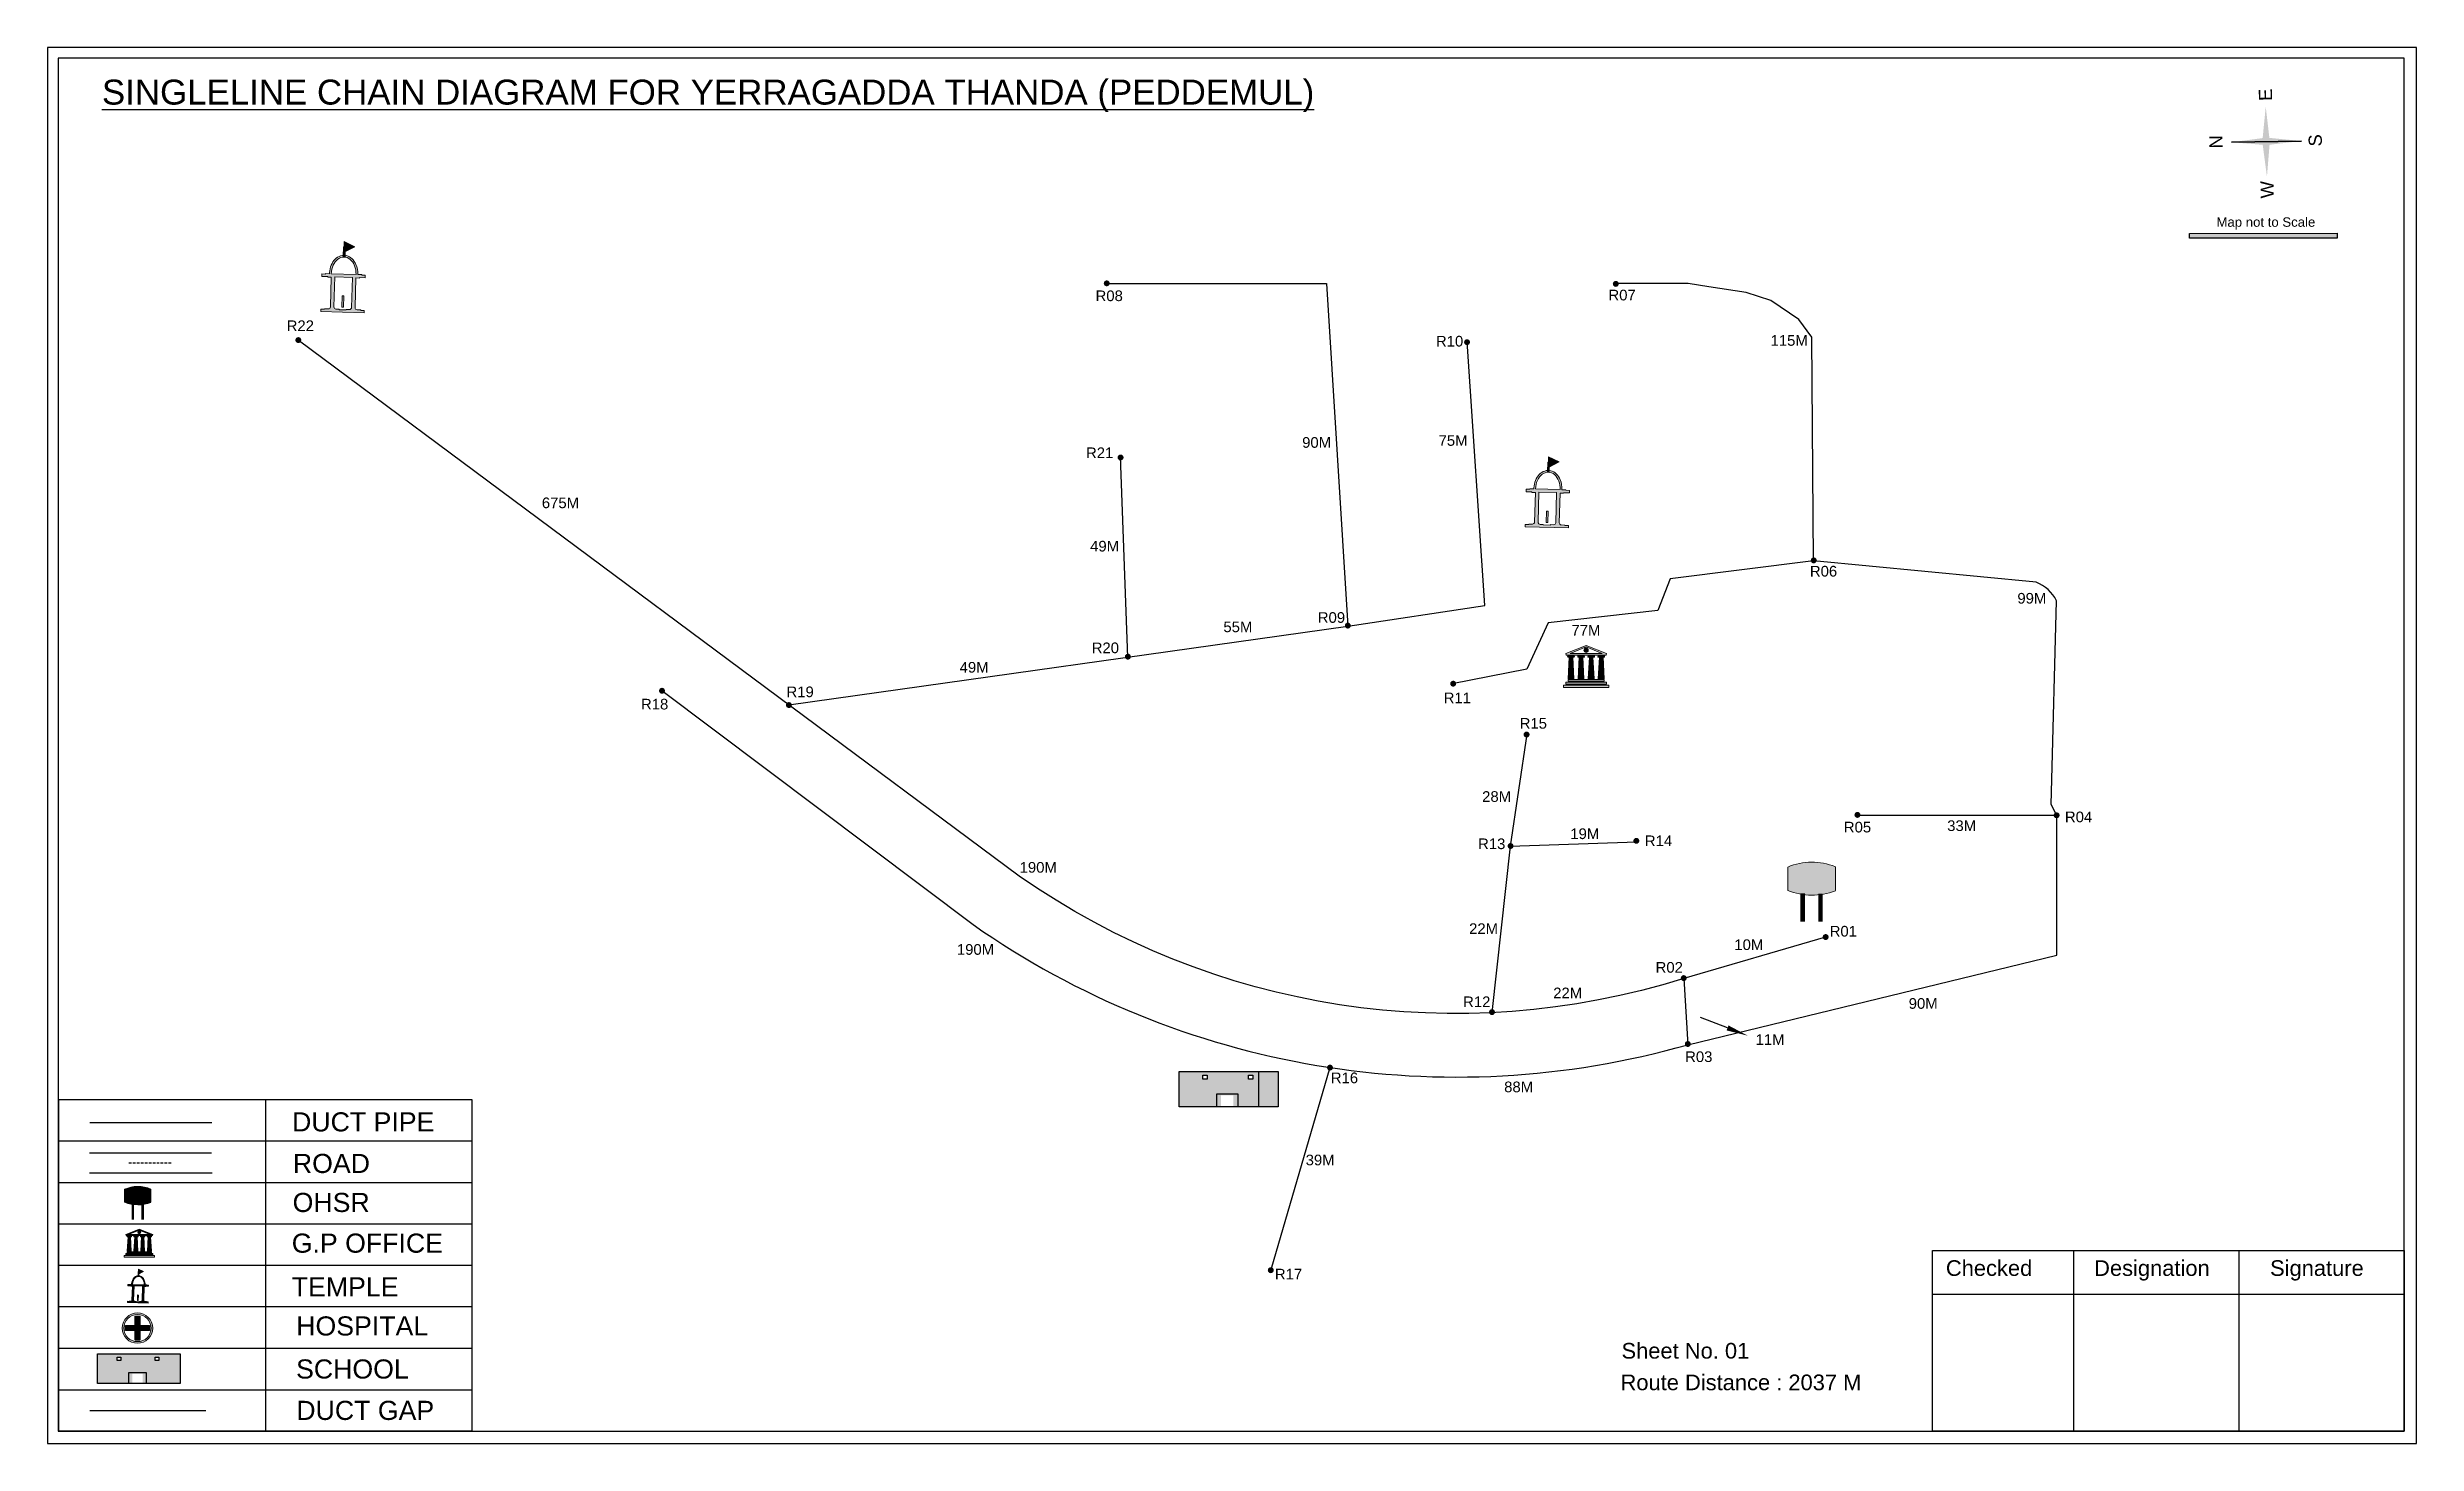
# Model space of a CAD drawing. Header units: inches. Extents: x 105 to 4124, y -559 to 3229.
# Drawn here: x 105 to 995, y 1856 to 2381 of the extents above; entities that cross this region are included whole.
import ezdxf

# ---------------------------------------------------------------- set-up
doc = ezdxf.new("R2010")
doc.units = ezdxf.units.IN
doc.header["$MEASUREMENT"] = 0
doc.linetypes.add('DASHEDX2', pattern=[1.5, 1, -0.5])
doc.layers.add('LANDMARK', color=7, linetype='Continuous')
doc.layers.add('OHT', color=7, linetype='Continuous')
doc.styles.get("Standard").update_dxf_attribs({"font": 'arial.ttf'})

msp = doc.modelspace()

# ---------------------------------------------------------------- texts
at = {"color": 242, "true_color": 0xcd2027}
msp.add_text('%%USINGLELINE CHAIN DIAGRAM FOR YERRAGADDA THANDA (PEDDEMUL)', height=9.375, dxfattribs=at).set_placement((125.69, 2359.08))
for s, p in [('E', (941.05, 2360.48)), ('N', (922.47, 2342.63)), ('S', (959.76, 2343.37)), ('W', (941.7, 2323.88))]:
    msp.add_text(s, height=4.95, rotation=91.00631).set_placement(p)
for s, height, p in [('Map not to Scale', 3.5424, (920.14, 2313.18)), ('R08', 4, (499.01, 2285.25)), ('R07', 4, (691.7, 2285.53)), ('R22', 4, (195.09, 2274)), ('R10', 4, (626.89, 2268.2)), ('115M', 4, (752.61, 2268.47)), ('75M', 4, (627.89, 2230.89)), ('R21', 4, (495.42, 2226.28)), ('90M', 4, (576.62, 2230.16)), ('675M', 4, (290.97, 2207.47)), ('49M', 4, (496.96, 2191.2)), ('R06', 4, (767.39, 2181.79)), ('99M', 4, (845.34, 2171.62)), ('55M', 4, (547.04, 2160.89)), ('R09', 4, (582.5, 2164.4)), ('77M', 4, (677.8, 2159.6)), ('R20', 4, (497.56, 2153)), ('49M', 4, (447.94, 2145.69)), ('R19', 4, (382.89, 2136.47)), ('R11', 4, (629.79, 2134.21)), ('R18', 4, (328.22, 2131.85)), ('R15', 4, (658.35, 2124.65)), ('28M', 4, (644.25, 2097.15)), ('R04', 4, (863.21, 2089.48)), ('R13', 4, (642.71, 2079.39)), ('19M', 4, (677.37, 2083.17)), ('R14', 4, (705.39, 2080.51)), ('R05', 4, (780.15, 2085.66)), ('33M', 4, (818.97, 2086.19)), ('190M', 4, (470.48, 2070.54)), ('22M', 4, (639.34, 2047.51)), ('R01', 4, (774.82, 2046.55)), ('190M', 4, (446.9, 2039.7)), ('10M', 4, (739, 2041.49)), ('R02', 4, (709.42, 2032.97)), ('R12', 4, (637.09, 2020.04)), ('22M', 4, (670.95, 2023.36)), ('90M', 4, (804.51, 2019.41)), ('R03', 4, (720.51, 1999.41)), ('11M', 4, (747, 2005.86)), ('R16', 4, (587.4, 1991.45)), ('88M', 4, (652.52, 1988.07)), ('DUCT PIPE', 7.178, (197.12, 1973.34)), ('ROAD ', 7.178, (197.42, 1957.73)), ('39M', 4, (577.94, 1960.61)), ('OHSR', 7.178, (197.33, 1943.07)), ('G.P OFFICE', 7.178, (197, 1927.78)), ('Checked', 5.886, (818.48, 1919.07)), ('Designation', 5.886, (874.17, 1919.07)), ('Signature', 5.886, (940.28, 1919.07)), ('TEMPLE', 7.178, (197, 1911.36)), ('R17', 4, (566.38, 1917.74)), ('HOSPITAL', 7.178, (198.68, 1896.68)), ('SCHOOL', 7.178, (198.62, 1880.51)), ('Sheet No. 01', 5.886, (696.61, 1888)), ('Route Distance : 2037 M', 5.886, (696.24, 1876.13)), ('DUCT GAP', 7.178, (198.72, 1864.96))]:
    msp.add_text(s, height=height).set_placement(p)

# ---------------------------------------------------------------- blocks, each defined once
blk = doc.blocks.new('OHT')
at = {"linetype": 'Continuous', "lineweight": 0, "true_color": 0x0ffffc}
blk.add_hatch(color=4, dxfattribs=at).paths.add_polyline_path([(0.012, 1), (0, 1, 0.101323), (-0.4, 0.916), (-0.4, 0.525, 0.194075), (0.399, 0.521), (0.399, 0.921, 0.097877)])
at = {"color": 4, "linetype": 'Continuous', "lineweight": 0, "true_color": 0x0ffffc, "flags": 128}
for points in [[(-0.4, 0.525), (-0.4, 0.916)], [(0.399, 0.521), (0.399, 0.921)]]:
    blk.add_lwpolyline(points, dxfattribs=at)
at = {"color": 4, "linetype": 'Continuous', "lineweight": 0, "true_color": 0x0ffffc, "const_width": 0.075, "flags": 128}
for points in [[(-0.15, 0), (-0.15, 0.475)], [(0.15, 0), (0.15, 0.473)]]:
    blk.add_lwpolyline(points, dxfattribs=at)
at = {"color": 4, "linetype": 'Continuous', "lineweight": 0, "true_color": 0x0ffffc}
for centre, radius, start, end in [((0.006, -0.019), 1.019, 67.3109, 113.4711), ((0.004, 1.513), 1.068, 247.7682, 291.7007)]:
    blk.add_arc(centre, radius, start, end, dxfattribs=at)
blk = doc.blocks.new('Government_Office')
at = {"linetype": 'Continuous', "lineweight": 0, "true_color": 0xff0000}
h = blk.add_hatch(color=1, dxfattribs=at)
h.paths.add_polyline_path([(0.44, 0.72), (0.45, 0.75), (0, 0.93), (-0.45, 0.75), (-0.44, 0.72)])
h.paths.add_polyline_path([(0.355, 0.75), (-0.355, 0.75), (0, 0.9)], flags=16)
h.paths.add_polyline_path([(0, 0.778, -1), (0, 0.872, -1)], flags=0)
h = blk.add_hatch(color=1, dxfattribs=at)
edge = h.paths.add_edge_path()
edge.add_line((-0.27, 0.195), (-0.295, 0.675))
edge.add_line((-0.295, 0.675), (-0.29, 0.675))
edge.add_arc((-0.278, 0.688), 0.0176, 225.304, 441.5659)
edge.add_line((-0.275, 0.705), (-0.395, 0.705))
edge.add_arc((-0.392, 0.688), 0.0176, 98.4341, 314.696)
edge.add_line((-0.38, 0.675), (-0.375, 0.675))
edge.add_line((-0.375, 0.675), (-0.4, 0.195))
edge.add_line((-0.4, 0.195), (-0.27, 0.195))
h = blk.add_hatch(color=1, dxfattribs=at)
edge = h.paths.add_edge_path()
edge.add_line((-0.047, 0.195), (-0.072, 0.675))
edge.add_line((-0.072, 0.675), (-0.067, 0.675))
edge.add_arc((-0.054, 0.688), 0.0176, 225.304, 441.5659)
edge.add_line((-0.052, 0.705), (-0.172, 0.705))
edge.add_arc((-0.169, 0.688), 0.0176, 98.4341, 314.696)
edge.add_line((-0.157, 0.675), (-0.152, 0.675))
edge.add_line((-0.152, 0.675), (-0.177, 0.195))
edge.add_line((-0.177, 0.195), (-0.047, 0.195))
h = blk.add_hatch(color=1, dxfattribs=at)
edge = h.paths.add_edge_path()
edge.add_arc((0, 0.825), 0.0467, 90, 270)
edge.add_arc((0, 0.825), 0.0467, 270, 450)
h = blk.add_hatch(color=1, dxfattribs=at)
edge = h.paths.add_edge_path()
edge.add_line((0.177, 0.195), (0.152, 0.675))
edge.add_line((0.152, 0.675), (0.157, 0.675))
edge.add_arc((0.169, 0.688), 0.0176, 225.304, 441.5659)
edge.add_line((0.172, 0.705), (0.052, 0.705))
edge.add_arc((0.054, 0.688), 0.0176, 98.4341, 314.696)
edge.add_line((0.067, 0.675), (0.072, 0.675))
edge.add_line((0.072, 0.675), (0.047, 0.195))
edge.add_line((0.047, 0.195), (0.177, 0.195))
h = blk.add_hatch(color=1, dxfattribs=at)
edge = h.paths.add_edge_path()
edge.add_line((0.4, 0.195), (0.375, 0.675))
edge.add_line((0.375, 0.675), (0.38, 0.675))
edge.add_arc((0.392, 0.688), 0.0176, 225.304, 441.5659)
edge.add_line((0.395, 0.705), (0.275, 0.705))
edge.add_arc((0.278, 0.688), 0.0176, 98.4341, 314.696)
edge.add_line((0.29, 0.675), (0.295, 0.675))
edge.add_line((0.295, 0.675), (0.27, 0.195))
edge.add_line((0.27, 0.195), (0.4, 0.195))
for points in [[(-0.5, 0.05), (0.5, 0.05), (0.5, 0), (-0.5, 0)], [(-0.45, 0.075), (-0.45, 0.12), (0.45, 0.12), (0.45, 0.075)], [(-0.4, 0.14), (-0.4, 0.18), (0.4, 0.18), (0.4, 0.14)]]:
    blk.add_hatch(color=1, dxfattribs=at).paths.add_polyline_path(points)
at = {"color": 1, "linetype": 'Continuous', "lineweight": 0, "true_color": 0xff0000, "flags": 128}
for points in [[(-0.45, 0.75), (-0.44, 0.72), (0.44, 0.72), (0.45, 0.75), (0, 0.93)], [(-0.355, 0.75), (0.355, 0.75), (0, 0.9)], [(-0.5, 0.05), (0.5, 0.05), (0.5, 0), (-0.5, 0)], [(-0.45, 0.075), (-0.45, 0.12), (0.45, 0.12), (0.45, 0.075)], [(-0.4, 0.14), (-0.4, 0.18), (0.4, 0.18), (0.4, 0.14)]]:
    blk.add_lwpolyline(points, close=True, dxfattribs=at)
for points in [[(-0.27, 0.195), (-0.295, 0.675), (-0.29, 0.675, 1.379694), (-0.275, 0.705), (-0.395, 0.705, 1.379694), (-0.38, 0.675), (-0.375, 0.675), (-0.4, 0.195)], [(-0.047, 0.195), (-0.072, 0.675), (-0.067, 0.675, 1.379694), (-0.052, 0.705), (-0.172, 0.705, 1.379694), (-0.157, 0.675), (-0.152, 0.675), (-0.177, 0.195)], [(0, 0.872, 1), (0, 0.778, 1)], [(0.177, 0.195), (0.152, 0.675), (0.157, 0.675, 1.379694), (0.172, 0.705), (0.052, 0.705, 1.379694), (0.067, 0.675), (0.072, 0.675), (0.047, 0.195)], [(0.4, 0.195), (0.375, 0.675), (0.38, 0.675, 1.379694), (0.395, 0.705), (0.275, 0.705, 1.379694), (0.29, 0.675), (0.295, 0.675), (0.27, 0.195)]]:
    blk.add_lwpolyline(points, format="xyb", close=True, dxfattribs=at)
blk = doc.blocks.new('Temple')
at = {"linetype": 'Continuous', "lineweight": 0, "true_color": 0xff0000}
h = blk.add_hatch(color=1, dxfattribs=at)
edge = h.paths.add_edge_path()
edge.add_line((0.175, 0.49), (0.225, 0.49))
edge.add_line((0.225, 0.49), (0.225, 0.497))
edge.add_line((0.225, 0.497), (0.307, 0.497))
edge.add_line((0.307, 0.497), (0.307, 0.533))
edge.add_line((0.307, 0.533), (0.257, 0.533))
edge.add_line((0.257, 0.533), (0.257, 0.54))
edge.add_line((0.257, 0.54), (0.2, 0.54))
edge.add_spline(control_points=[(0.2, 0.54), (0.2, 0.589), (0.19, 0.638), (0.142, 0.743), (0.092, 0.79), (0.027, 0.805), (0.02, 0.806), (0.012, 0.806)], knot_values=[4.712389, 4.712389, 4.712389, 4.712389, 5.278166, 5.278166, 6.117402, 6.117402, 6.223801, 6.223801, 6.223801, 6.223801], degree=3, periodic=0)
edge.add_line((0.012, 0.806), (0.012, 0.79))
edge.add_line((0.012, 0.79), (-0.012, 0.79))
edge.add_line((-0.012, 0.79), (-0.012, 0.806))
edge.add_spline(control_points=[(-0.012, 0.806), (-0.055, 0.802), (-0.096, 0.781), (-0.171, 0.699), (-0.197, 0.628), (-0.2, 0.55), (-0.2, 0.545), (-0.2, 0.54)], knot_values=[6.343965, 6.343965, 6.343965, 6.343965, 6.956638, 6.956638, 7.795874, 7.795874, 7.853982, 7.853982, 7.853982, 7.853982], degree=3, periodic=0)
edge.add_line((-0.2, 0.54), (-0.257, 0.54))
edge.add_line((-0.257, 0.54), (-0.257, 0.533))
edge.add_line((-0.257, 0.533), (-0.307, 0.533))
edge.add_line((-0.307, 0.533), (-0.307, 0.497))
edge.add_line((-0.307, 0.497), (-0.225, 0.497))
edge.add_line((-0.225, 0.497), (-0.225, 0.49))
edge.add_line((-0.225, 0.49), (-0.175, 0.49))
edge.add_line((-0.175, 0.49), (-0.175, 0.07))
edge.add_arc((-0.205, 0.07), 0.03, -90, 0, ccw=False)
edge.add_line((-0.205, 0.04), (-0.257, 0.04))
edge.add_line((-0.257, 0.04), (-0.257, 0.033))
edge.add_line((-0.257, 0.033), (-0.307, 0.033))
edge.add_line((-0.307, 0.033), (-0.307, 0))
edge.add_line((-0.307, 0), (0.307, 0))
edge.add_line((0.307, 0), (0.307, 0.033))
edge.add_line((0.307, 0.033), (0.257, 0.033))
edge.add_line((0.257, 0.033), (0.257, 0.04))
edge.add_line((0.257, 0.04), (0.205, 0.04))
edge.add_arc((0.205, 0.07), 0.03, 180, 270, ccw=False)
edge.add_line((0.175, 0.07), (0.175, 0.49))
h.paths.add_polyline_path([(0.125, 0.07, -0.414214), (0.095, 0.04), (0.05, 0.04), (0.05, 0.033), (-0.05, 0.033), (-0.05, 0.04), (-0.095, 0.04, -0.414214), (-0.125, 0.07), (-0.125, 0.497), (0.125, 0.497)], flags=16)
edge = h.paths.add_edge_path(flags=16)
edge.add_ellipse((0, 0.54), major_axis=(0, 0.242), ratio=0.722808, start_angle=270, end_angle=450, ccw=False)
edge.add_line((0.175, 0.54), (-0.175, 0.54))
h.paths.add_polyline_path([(0.012, 0.23), (0.012, 0.07), (-0.012, 0.07), (-0.012, 0.23)], flags=0)
h = blk.add_hatch(color=1, dxfattribs=at)
edge = h.paths.add_edge_path()
edge.add_line((0.012, 0.857), (0, 0.85))
edge.add_line((0, 0.85), (-0.003, 0.925))
edge.add_line((-0.003, 0.925), (-0.012, 0.925))
edge.add_line((-0.012, 0.925), (-0.012, 0.806))
edge.add_spline(control_points=[(-0.012, 0.806), (-0.004, 0.807), (0.004, 0.807), (0.012, 0.806)], knot_values=[6.223801, 6.223801, 6.223801, 6.223801, 6.343965, 6.343965, 6.343965, 6.343965], degree=3, periodic=0)
edge.add_line((0.012, 0.806), (0.012, 0.857))
h = blk.add_hatch(color=1, dxfattribs=at)
edge = h.paths.add_edge_path()
edge.add_line((0.012, 0.79), (0.012, 0.806))
edge.add_spline(control_points=[(0.012, 0.806), (0.004, 0.807), (-0.004, 0.807), (-0.012, 0.806)], knot_values=[6.223801, 6.223801, 6.223801, 6.223801, 6.343965, 6.343965, 6.343965, 6.343965], degree=3, periodic=0)
edge.add_line((-0.012, 0.806), (-0.012, 0.79))
edge.add_line((-0.012, 0.79), (0.012, 0.79))
at = {"linetype": 'Continuous', "lineweight": 0, "true_color": 0xe66000}
blk.add_hatch(color=32, dxfattribs=at).paths.add_polyline_path([(-0.006, 1), (0.147, 0.931), (0, 0.85)])
at = {"color": 1, "linetype": 'Continuous', "lineweight": 0, "true_color": 0xff0000, "flags": 128}
for points in [[(0.012, 0.925), (-0.012, 0.925), (-0.012, 0.79), (0.012, 0.79)], [(0.012, 0.23), (-0.012, 0.23), (-0.012, 0.07), (0.012, 0.07)]]:
    blk.add_lwpolyline(points, close=True, dxfattribs=at)
at = {"color": 32, "linetype": 'Continuous', "lineweight": 0, "true_color": 0xe66000, "flags": 128}
blk.add_lwpolyline([(-0.006, 1), (0.147, 0.931), (0, 0.85), (-0.006, 1)], dxfattribs=at)
at = {"color": 1, "linetype": 'Continuous', "lineweight": 0, "true_color": 0xff0000, "flags": 128}
blk.add_lwpolyline([(0.2, 0.54), (0.257, 0.54), (0.257, 0.533), (0.307, 0.533), (0.307, 0.497), (0.225, 0.497), (0.225, 0.49), (0.175, 0.49), (0.175, 0.07, 0.414214), (0.205, 0.04), (0.257, 0.04), (0.257, 0.033), (0.307, 0.033), (0.307, 0), (-0.307, 0), (-0.307, 0.033), (-0.257, 0.033), (-0.257, 0.04), (-0.205, 0.04, 0.414214), (-0.175, 0.07), (-0.175, 0.49), (-0.225, 0.49), (-0.225, 0.497), (-0.307, 0.497), (-0.307, 0.533), (-0.257, 0.533), (-0.257, 0.54), (-0.2, 0.54)], format="xyb", dxfattribs=at)
blk.add_lwpolyline([(-0.175, 0.54), (0.175, 0.54)], dxfattribs=at)
blk.add_lwpolyline([(0.125, 0.497), (0.125, 0.07, -0.414214), (0.095, 0.04), (0.05, 0.04), (0.05, 0.033), (-0.05, 0.033), (-0.05, 0.04), (-0.095, 0.04, -0.414214), (-0.125, 0.07), (-0.125, 0.497)], format="xyb", close=True, dxfattribs=at)
at = {"color": 1, "linetype": 'Continuous', "lineweight": 0, "true_color": 0xff0000}
blk.add_ellipse((0, 0.54), major_axis=(0, 0.242), ratio=0.722808, start_param=4.712389, end_param=7.853982, dxfattribs=at)
blk.add_open_spline([(0.2, 0.54), (0.2, 0.589), (0.19, 0.638), (0.142, 0.743), (0.092, 0.79), (-0.023, 0.816), (-0.085, 0.794), (-0.171, 0.699), (-0.197, 0.628), (-0.2, 0.55), (-0.2, 0.545), (-0.2, 0.54)], degree=3, knots=[4.712389, 4.712389, 4.712389, 4.712389, 5.278166, 5.278166, 6.117402, 6.117402, 6.956638, 6.956638, 7.795874, 7.795874, 7.853982, 7.853982, 7.853982, 7.853982], dxfattribs=at)
blk = doc.blocks.new('*U11')
at = {"color": 0, "linetype": 'DASHEDX2', "transparency": 16777216}
blk.add_line((-8.22, 0), (8.01, 0), dxfattribs=at)
blk = doc.blocks.new('Hospital')
at = {"linetype": 'Continuous', "lineweight": 0, "true_color": 0x000000}
h = blk.add_hatch(color=18, dxfattribs=at)
h.paths.add_polyline_path([(-0.5, 0, 1), (0.5, 0, 1)])
h.paths.add_polyline_path([(0.446, 0, -1), (-0.446, 0, -1)], flags=16)
at = {"linetype": 'Continuous', "true_color": 0xff0000}
blk.add_hatch(color=1, dxfattribs=at).paths.add_polyline_path([(-0.394, 0.08), (-0.08, 0.08), (-0.08, 0.394), (0.08, 0.394), (0.08, 0.08), (0.394, 0.08), (0.394, -0.08), (0.08, -0.08), (0.08, -0.394), (-0.08, -0.394), (-0.08, -0.08), (-0.394, -0.08)])
at = {"color": 1, "linetype": 'Continuous', "true_color": 0xff0000, "flags": 128}
blk.add_lwpolyline([(-0.394, 0.08), (-0.08, 0.08), (-0.08, 0.394), (0.08, 0.394), (0.08, 0.08), (0.394, 0.08), (0.394, -0.08), (0.08, -0.08), (0.08, -0.394), (-0.08, -0.394), (-0.08, -0.08), (-0.394, -0.08)], close=True, dxfattribs=at)
at = {"color": 18, "linetype": 'Continuous', "lineweight": 0, "true_color": 0x000000}
for radius in [0.5, 0.446]:
    blk.add_circle((0, 0), radius, dxfattribs=at)

# ---------------------------------------------------------------- hatches: boundary and pattern name
at = {"true_color": 0x0093dd}
h = msp.add_hatch(color=142, dxfattribs=at)
h.dxf.hatch_style = 1
h.paths.add_polyline_path([(909.96, 2310.68), (909.97, 2308.84), (965.47, 2308.96), (965.47, 2310.81)])
at = {"ltscale": 0.5}
h = msp.add_hatch(color=5, dxfattribs=at)
h.dxf.hatch_style = 1
h.paths.add_polyline_path([(504.32, 2291.93, 1), (502.08, 2291.93, 1)])
h = msp.add_hatch(color=5, dxfattribs=at)
h.dxf.hatch_style = 1
h.paths.add_polyline_path([(695.59, 2291.72, 1), (693.34, 2291.72, 1)])
h = msp.add_hatch(color=5, dxfattribs=at)
h.dxf.hatch_style = 1
h.paths.add_polyline_path([(200.59, 2270.62, 1), (198.35, 2270.62, 1)])
h = msp.add_hatch(color=5, dxfattribs=at)
h.dxf.hatch_style = 1
h.paths.add_polyline_path([(639.69, 2269.83, 1), (637.45, 2269.83, 1)])
h = msp.add_hatch(color=5, dxfattribs=at)
h.dxf.hatch_style = 1
h.paths.add_polyline_path([(509.54, 2226.51, 1), (507.29, 2226.51, 1)])
h = msp.add_hatch(color=5, dxfattribs=at)
h.dxf.hatch_style = 1
h.paths.add_polyline_path([(769.94, 2187.86, 1), (767.7, 2187.86, 1)])
h = msp.add_hatch(color=5, dxfattribs=at)
h.dxf.hatch_style = 1
h.paths.add_polyline_path([(594.9, 2163.36, 1), (592.66, 2163.36, 1)])
h = msp.add_hatch(color=5, dxfattribs=at)
h.dxf.hatch_style = 1
h.paths.add_polyline_path([(512.27, 2151.68, 1), (510.03, 2151.68, 1)])
h = msp.add_hatch(color=5, dxfattribs=at)
h.dxf.hatch_style = 1
h.paths.add_polyline_path([(337.23, 2138.88, 1), (334.98, 2138.88, 1)])
h = msp.add_hatch(color=5, dxfattribs=at)
h.dxf.hatch_style = 1
h.paths.add_polyline_path([(634.49, 2141.54, 1), (632.25, 2141.54, 1)])
h = msp.add_hatch(color=5, dxfattribs=at)
h.dxf.hatch_style = 1
h.paths.add_polyline_path([(384.91, 2133.51, 1), (382.67, 2133.51, 1)])
h = msp.add_hatch(color=5, dxfattribs=at)
h.dxf.hatch_style = 1
h.paths.add_polyline_path([(662.07, 2122.42, 1), (659.82, 2122.42, 1)])
h = msp.add_hatch(color=5, dxfattribs=at)
h.dxf.hatch_style = 1
h.paths.add_polyline_path([(786.36, 2092.24, 1), (784.12, 2092.24, 1)])
h = msp.add_hatch(color=5, dxfattribs=at)
h.dxf.hatch_style = 1
h.paths.add_polyline_path([(861.21, 2092.09, 1), (858.97, 2092.09, 1)])
h = msp.add_hatch(color=5, dxfattribs=at)
h.dxf.hatch_style = 1
h.paths.add_polyline_path([(703.3, 2082.5, 1), (701.06, 2082.5, 1)])
h = msp.add_hatch(color=5, dxfattribs=at)
h.dxf.hatch_style = 1
h.paths.add_polyline_path([(656.06, 2080.56, 1), (653.81, 2080.56, 1)])
h = msp.add_hatch(color=5, dxfattribs=at)
h.dxf.hatch_style = 1
h.paths.add_polyline_path([(774.43, 2046.37, 1), (772.19, 2046.37, 1)])
h = msp.add_hatch(color=5, dxfattribs=at)
h.dxf.hatch_style = 1
h.paths.add_polyline_path([(721.11, 2030.94, 1), (718.87, 2030.94, 1)])
h = msp.add_hatch(color=5, dxfattribs=at)
h.dxf.hatch_style = 1
h.paths.add_polyline_path([(649.07, 2018.17, 1), (646.82, 2018.17, 1)])
h = msp.add_hatch(color=5, dxfattribs=at)
h.dxf.hatch_style = 1
h.paths.add_polyline_path([(722.64, 2006.19, 1), (720.39, 2006.19, 1)])
at = {"true_color": 0xc8c92d}
h = msp.add_hatch(color=52, dxfattribs=at)
h.dxf.hatch_style = 1
h.paths.add_polyline_path([(537.76, 1995.89), (530.36, 1995.89), (530.36, 1982.58), (537.76, 1982.58)])
h.paths.add_polyline_path([(567.58, 1995.89), (560.18, 1995.89), (560.18, 1982.58), (567.58, 1982.58)])
at = {"true_color": 0x000000}
h = msp.add_hatch(color=18, dxfattribs=at)
h.dxf.hatch_style = 1
h.paths.add_polyline_path([(560.18, 1995.89), (537.76, 1995.89), (537.76, 1982.58), (546.18, 1982.58), (546.18, 1986.94), (550.8, 1986.94), (550.8, 1982.58), (560.18, 1982.58)])
h.paths.add_polyline_path([(540.96, 1992.92), (539.32, 1992.92), (539.32, 1994.44), (540.96, 1994.44)], flags=16)
h.paths.add_polyline_path([(556.42, 1992.92), (556.42, 1994.44), (558.06, 1994.44), (558.06, 1992.92)], flags=16)
at = {"ltscale": 0.5}
h = msp.add_hatch(color=5, dxfattribs=at)
h.dxf.hatch_style = 1
h.paths.add_polyline_path([(588.2, 1997.32, 1), (585.96, 1997.32, 1)])
h = msp.add_hatch(color=5, dxfattribs=at)
h.dxf.hatch_style = 1
h.paths.add_polyline_path([(565.96, 1921.21, 1), (563.71, 1921.21, 1)])
at = {"true_color": 0xc8c92d}
h = msp.add_hatch(color=52, dxfattribs=at)
h.dxf.hatch_style = 1
h.paths.add_polyline_path([(130.16, 1889.75), (123.99, 1889.75), (123.99, 1878.66), (130.16, 1878.66)])
h.paths.add_polyline_path([(155, 1889.75), (148.84, 1889.75), (148.84, 1878.66), (155, 1878.66)])
at = {"true_color": 0x293189}
h = msp.add_hatch(color=177, dxfattribs=at)
h.dxf.hatch_style = 1
h.paths.add_polyline_path([(148.84, 1889.75), (130.16, 1889.75), (130.16, 1878.66), (137.17, 1878.66), (137.17, 1882.29), (141.02, 1882.29), (141.02, 1878.66), (148.84, 1878.66)])
h.paths.add_polyline_path([(132.82, 1887.28), (131.45, 1887.28), (131.45, 1888.54), (132.82, 1888.54)], flags=16)
h.paths.add_polyline_path([(145.7, 1887.28), (145.7, 1888.54), (147.07, 1888.54), (147.07, 1887.28)], flags=16)

# ---------------------------------------------------------------- linework, layer by layer
for p, q in [((952.03, 2345.39), (925.74, 2344.93)), ((925.74, 2344.93), (952.03, 2345.39)), ((952.03, 2345.39), (925.74, 2344.93)), ((938.91, 2345.16), (952.03, 2345.39)), ((736.44, 2012.22), (726.34, 2016.08)), ((560.18, 1995.89), (560.18, 1982.58)), ((109.31, 1985.19), (109.31, 1861.97)), ((187.08, 1985.19), (187.08, 1860.76)), ((264.84, 1969.63), (109.31, 1969.63)), ((120.96, 1965.34), (166.85, 1965.34)), ((264.84, 1954.08), (109.31, 1954.08)), ((120.96, 1957.82), (167.09, 1957.82)), ((264.84, 1938.53), (109.31, 1938.53)), ((264.84, 1922.97), (109.31, 1922.97)), ((264.84, 1907.42), (109.31, 1907.42)), ((109.31, 1891.87), (264.84, 1891.87)), ((109.31, 1876.32), (264.84, 1876.32)), ((109.3, 1861.74), (109.3, 1860.78)), ((109.31, 1861.97), (109.31, 1860.76)), ((264.84, 1860.76), (109.31, 1860.76))]:
    msp.add_line(p, q)
at = {"color": 1}
msp.add_line((925.74, 2344.93), (938.9, 2345.16), dxfattribs=at)
at = {"color": 5}
for p, q in [((704.59, 2291.83), (694.3, 2291.83)), ((721.62, 2291.83), (704.59, 2291.83)), ((729.46, 2290.63), (721.62, 2291.83)), ((743.4, 2288.49), (729.46, 2290.63)), ((752.65, 2285.47), (743.4, 2288.49)), ((763.25, 2278.3), (752.65, 2285.47)), ((768.17, 2271.67), (763.25, 2278.3)), ((768.79, 2187.72), (768.17, 2271.67)), ((508.3, 2226.93), (510.94, 2151.46)), ((714.93, 2180.87), (710.26, 2169)), ((768.79, 2187.72), (714.93, 2180.87)), ((383.75, 2133.57), (593.74, 2163.1)), ((669.08, 2164.34), (661.02, 2146.96)), ((710.26, 2169), (669.08, 2164.34)), ((661.02, 2146.96), (633, 2141.44)), ((860.13, 2092.02), (785.18, 2092.02)), ((860.13, 2039.6), (860.13, 2092.02)), ((654.82, 2080.52), (702.42, 2082.17)), ((721.5, 2005.91), (860.13, 2039.6)), ((720.04, 2030.84), (721.5, 2005.91)), ((586.96, 1997.38), (564.85, 1921.35))]:
    msp.add_line(p, q, dxfattribs=at)
at = {"color": 242, "true_color": 0xcd2027}
for p, q in [((866.37, 1928.61), (866.37, 1860.72)), ((928.57, 1928.61), (928.57, 1860.72)), ((813.41, 1912.16), (990.63, 1912.16))]:
    msp.add_line(p, q, dxfattribs=at)
for points in [[(105.19, 2380.56), (105.19, 1856.07), (995.34, 1856.07), (995.34, 2380.56)], [(109.3, 2376.55), (109.3, 1860.78), (990.63, 1860.78), (990.63, 2376.55)], [(567.66, 1995.89), (567.66, 1982.58), (530.36, 1982.58), (530.36, 1995.89)], [(540.96, 1994.44), (540.96, 1992.92), (539.32, 1992.92), (539.32, 1994.44)], [(556.42, 1992.92), (556.42, 1994.44), (558.06, 1994.44), (558.06, 1992.92)], [(155.07, 1889.75), (155.07, 1878.66), (123.99, 1878.66), (123.99, 1889.75)], [(132.82, 1888.54), (132.82, 1887.28), (131.45, 1887.28), (131.45, 1888.54)], [(145.7, 1887.28), (145.7, 1888.54), (147.07, 1888.54), (147.07, 1887.28)]]:
    msp.add_lwpolyline(points, close=True)
at = {"color": 142, "true_color": 0x0093dd}
msp.add_lwpolyline([(965.48, 2308.96), (909.97, 2308.84), (909.96, 2310.68), (965.47, 2310.81), (965.47, 2308.96)], dxfattribs=at)
at = {"color": 5}
for points in [[(503.1, 2291.83), (585.79, 2291.83), (593.74, 2163.1)], [(593.74, 2163.1), (645.3, 2170.88), (638.56, 2270.05)], [(661.02, 2122.56), (654.82, 2080.52), (647.94, 2017.96)]]:
    msp.add_lwpolyline(points, dxfattribs=at)
for points in [[(773.25, 2046.37), (720.04, 2030.84, -0.233091), (470.28, 2069.28), (199.36, 2270.58)], [(860.13, 2092.02), (858.02, 2096.2), (858.14, 2100.77), (860.07, 2172.72, 0.185242), (852.41, 2179.62), (768.79, 2187.72)], [(336.02, 2139.02), (452.98, 2051.03, 0.225852), (721.5, 2005.91)]]:
    msp.add_lwpolyline(points, format="xyb", dxfattribs=at)
for points in [[(264.84, 1860.76), (264.84, 1985.19), (109.31, 1985.19)], [(544.58, 1982.58), (544.58, 1987.5), (552.41, 1987.5), (552.41, 1982.58)], [(135.83, 1878.66), (135.83, 1882.76), (142.36, 1882.76), (142.36, 1878.66)]]:
    msp.add_lwpolyline(points)
at = {"color": 242, "true_color": 0xcd2027}
msp.add_lwpolyline([(990.63, 1860.72), (813.41, 1860.72), (813.41, 1928.61), (990.63, 1928.61)], close=True, dxfattribs=at)
for points in [[(940.18, 2345.19), (937.36, 2345.14), (938.65, 2358.3)], [(940.18, 2345.19), (937.36, 2345.14), (938.65, 2358.3)], [(940.18, 2345.19), (937.36, 2345.14), (939.11, 2332.01)], [(940.18, 2345.19), (937.36, 2345.14), (939.11, 2332.01)], [(938.92, 2343.86), (938.87, 2346.68), (952.03, 2345.39)], [(938.92, 2343.86), (938.87, 2346.68), (952.03, 2345.39)], [(736.8, 2013.15), (736.09, 2011.29), (744.12, 2009.28)]]:
    msp.add_solid(points)
at = {"color": 1}
msp.add_solid([(938.92, 2343.86), (938.87, 2346.68), (925.74, 2344.93)], dxfattribs=at)
msp.add_solid([(938.92, 2343.86), (938.87, 2346.68), (925.74, 2344.93)], dxfattribs=at)
at = {"layer": 'OHT', "color": 5}
msp.add_line((121.13, 1976.72), (167.02, 1976.72), dxfattribs=at)
at = {"layer": 'OHT', "color": 1}
msp.add_line((121.13, 1868.54), (164.73, 1868.54), dxfattribs=at)

# ---------------------------------------------------------------- block references
at = {"linetype": 'DASHEDX2'}
msp.add_blockref('*U11', (143.97, 1961.58), dxfattribs=at)
at = {"layer": 'LANDMARK', "rotation": 358.3713438591284}
for p, xscale, yscale, zscale in [((216.1, 2281.1), 26.51150325031576, 26.51150325031576, 26.51150325031576), ((668.53, 2200.26), 26.51150325031576, 26.51150325031576, 26.51150325031576), ((139.16, 1908.99), 12.62452535729322, 12.62452535729322, 12.62452535729322)]:
    msp.add_blockref('Temple', p, dxfattribs=dict(at, xscale=xscale, yscale=yscale, zscale=zscale))
at = {"layer": 'LANDMARK'}
for name, p, xscale, yscale, zscale in [('Government_Office', (683.31, 2140.08), 16.98172159870703, 16.98172159870703, 16.98172159870703), ('Government_Office', (139.73, 1926.12), 11.32114773247135, 11.32114773247135, 11.32114773247135), ('Hospital', (139.04, 1899.46), 11.41772014427468, 11.41772014427468, 11.41772014427468)]:
    msp.add_blockref(name, p, dxfattribs=dict(at, xscale=xscale, yscale=yscale, zscale=zscale))
at = {"layer": 'OHT'}
for p, xscale, yscale, zscale in [((768.03, 2052.11), 22.41341502807723, 22.41341502807723, 22.41341502807723), ((139.13, 1940.22), 12.45189723782068, 12.45189723782068, 12.45189723782068)]:
    msp.add_blockref('OHT', p, dxfattribs=dict(at, xscale=xscale, yscale=yscale, zscale=zscale))

msp.set_redraw_order([(e.dxf.handle, doc.entitydb.next_handle()) for e in msp.query("TEXT MTEXT ATTDEF DIMENSION ARC_DIMENSION")])  # texts and dimensions are drawn at this point

doc.saveas('drawing.dxf')
